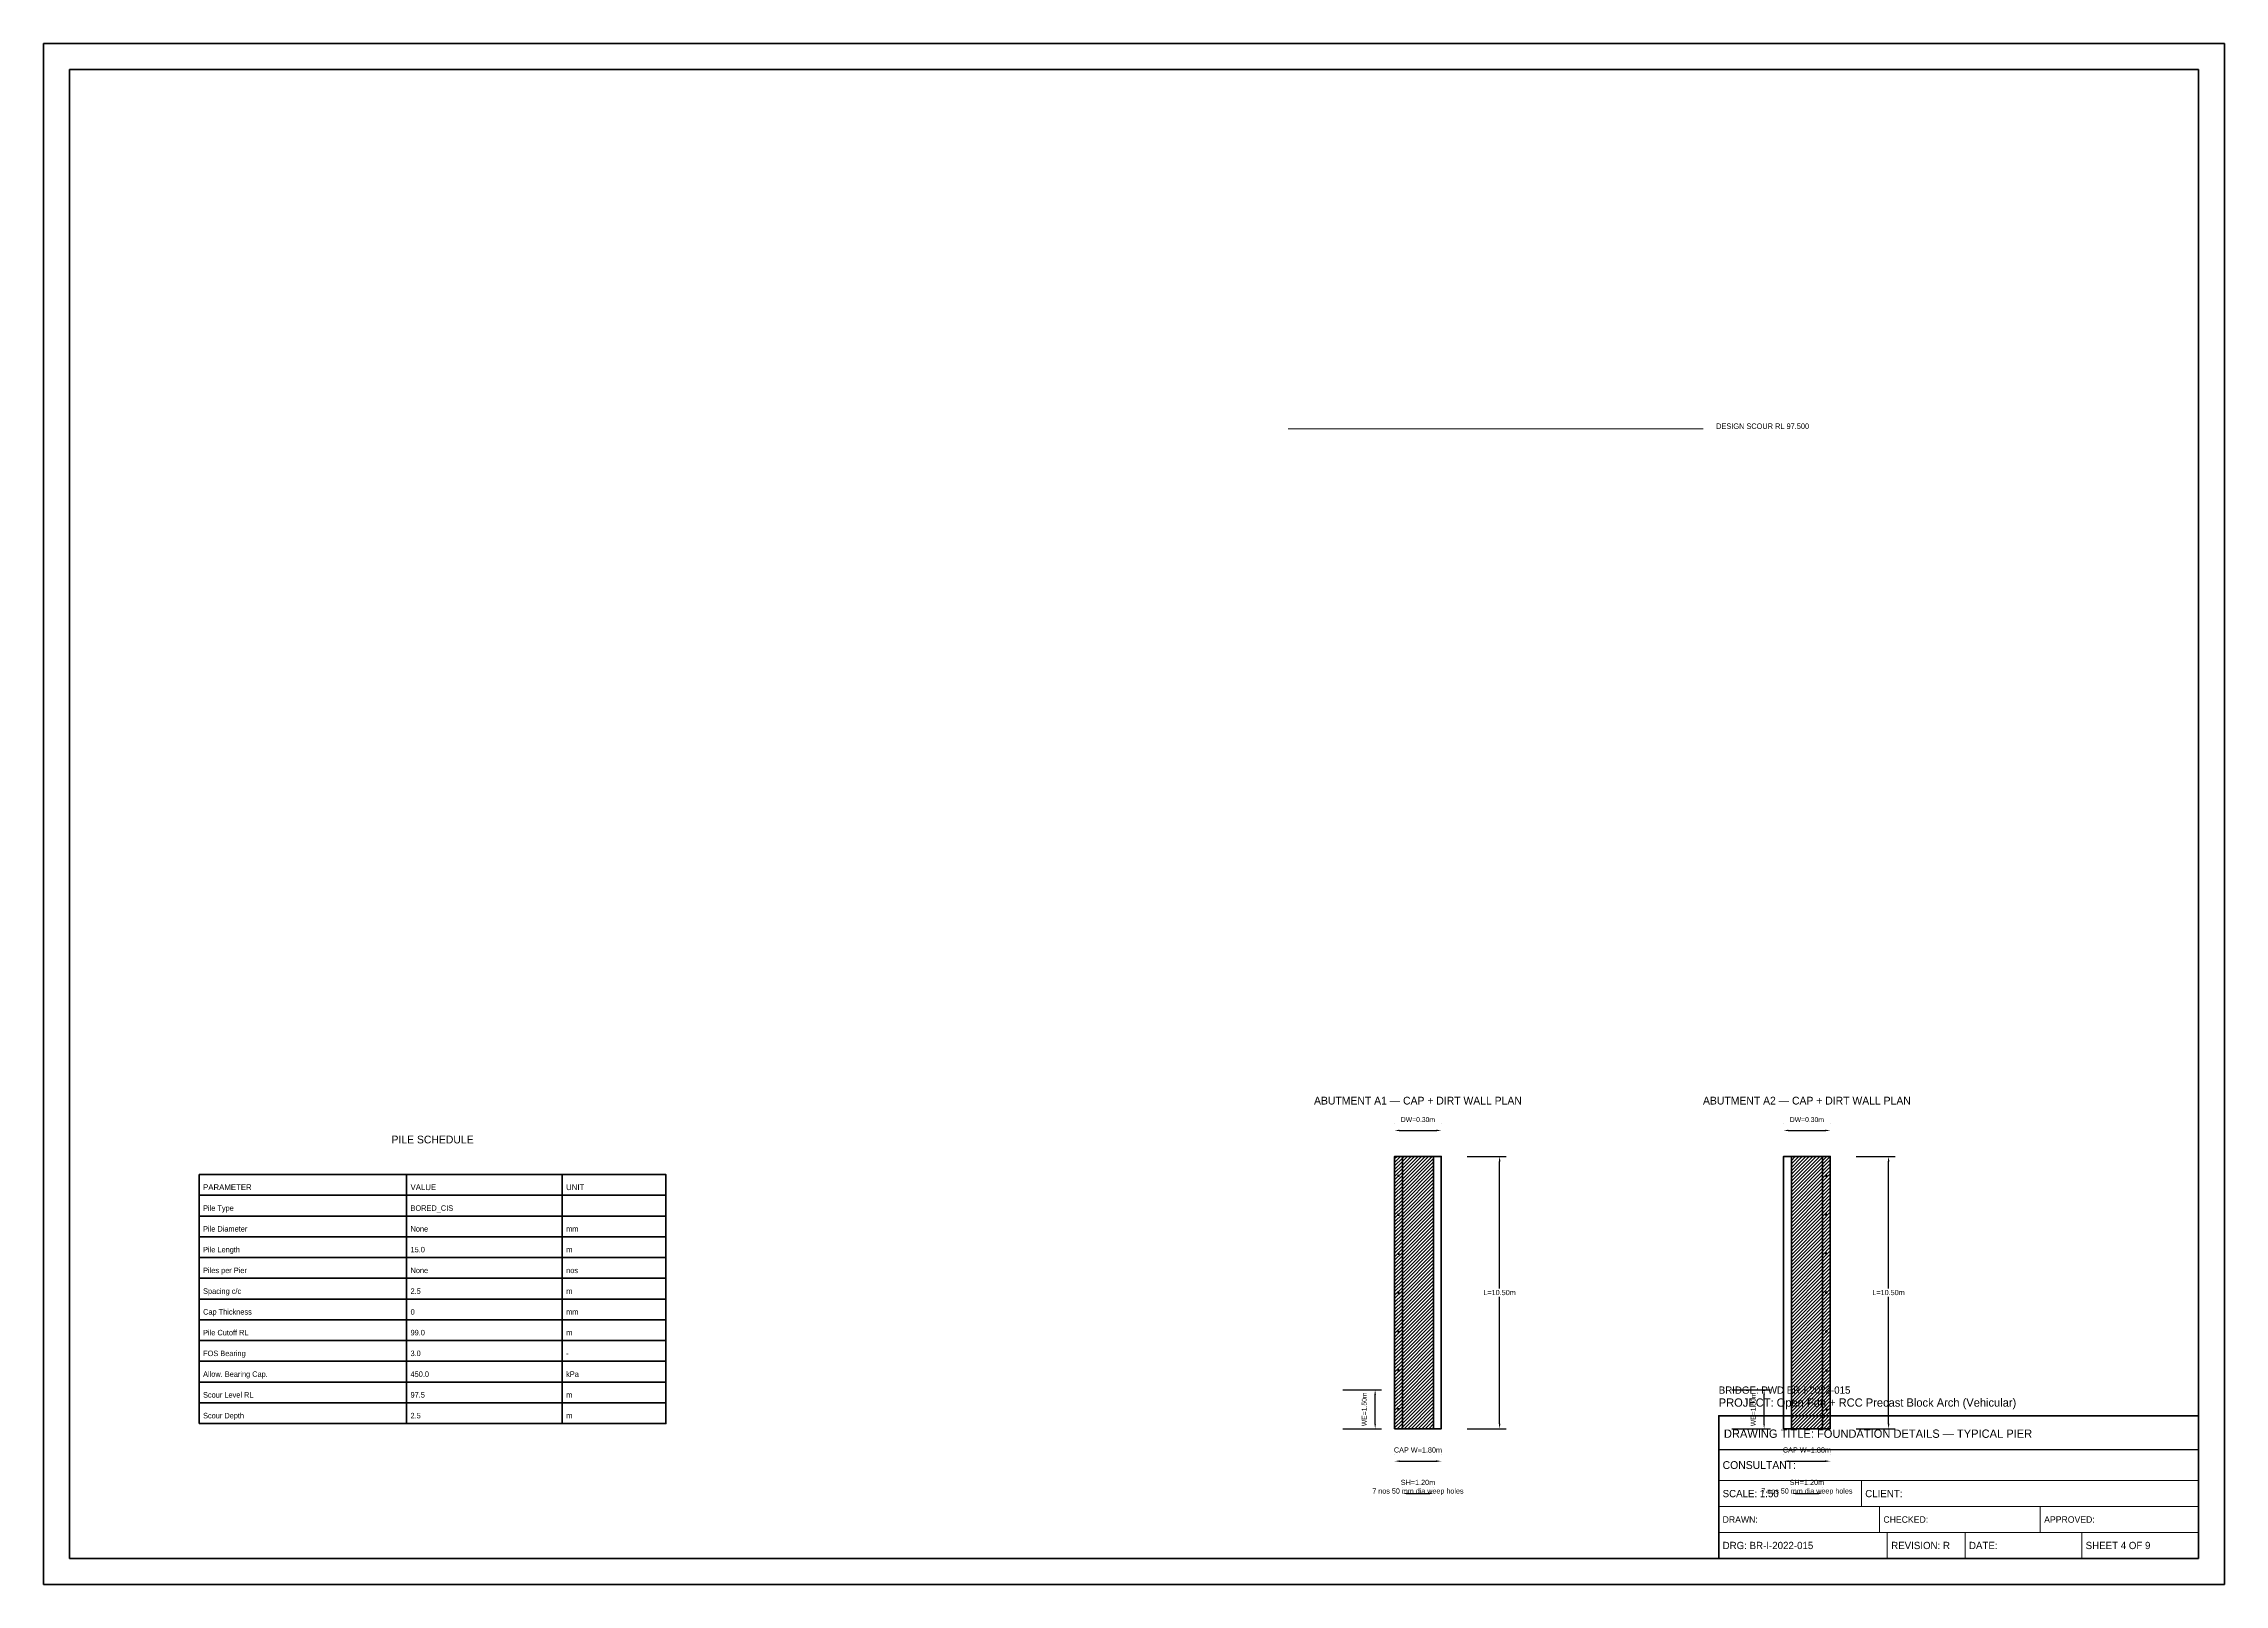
# Model space of a CAD drawing. Header units: metres. Extents: x 0 to 841, y 0 to 594.
import ezdxf
from ezdxf.enums import TextEntityAlignment as Align

# ---------------------------------------------------------------- set-up
doc = ezdxf.new("R2010")
doc.units = ezdxf.units.M
doc.linetypes.add('DASHED2', pattern=[0.25, 0.1875, -0.0625])
for name, color, linetype, lineweight in [('BORDER-INNER', 7, 'Continuous', 35), ('BORDER-OUTER', 7, 'Continuous', 70), ('CIVIL-SCOUR', 1, 'DASHED2', 18), ('DIM-LINEAR', 3, 'Continuous', 18), ('STRUC-HATCHING', 8, 'Continuous', 18), ('SUB-ABUT', 3, 'Continuous', 35), ('SUB-DIRT-WALL', 3, 'Continuous', 35), ('TEXT-GENERAL', 7, 'Continuous', 18), ('TEXT-HEADER', 7, 'Continuous', 25), ('TEXT-SPEC', 7, 'Continuous', 13), ('TEXT-TITLE', 7, 'Continuous', 25), ('TITLEBLK-BOX', 7, 'Continuous', 50), ('TITLEBLK-TEXT', 7, 'Continuous', 18)]:
    doc.layers.add(name, color=color, linetype=linetype, lineweight=lineweight)
doc.styles.add('BRIDGE_STD', font='Arial.ttf')
doc.dimstyles.new('pmb100', dxfattribs={"dimtxt": 2.5, "dimasz": 0.9375, "dimexe": 2.5, "dimexo": 2.5, "dimtad": 0, "dimtih": 1, "dimdec": 0, "dimtxsty": 'BRIDGE_STD', "dimcen": 2.5, "dimazin": 3, "dimtfac": 1, "dimtmove": 0, "dimatfit": 3})

msp = doc.modelspace()

# ---------------------------------------------------------------- hatches: boundary and pattern name
at = {"layer": 'STRUC-HATCHING'}
h = msp.add_hatch(dxfattribs=at)
h.set_pattern_fill('ANSI31', scale=0.3)
h.paths.add_polyline_path([(521, 60), (524, 60), (524, 165), (521, 165)])
h = msp.add_hatch(dxfattribs=at)
h.set_pattern_fill('ANSI31', scale=0.3)
h.paths.add_polyline_path([(524, 60), (536, 60), (536, 165), (524, 165)])
h = msp.add_hatch(dxfattribs=at)
h.set_pattern_fill('ANSI31', scale=0.3)
h.paths.add_polyline_path([(674, 60), (686, 60), (686, 165), (674, 165)])
h = msp.add_hatch(dxfattribs=at)
h.set_pattern_fill('ANSI31', scale=0.3)
h.paths.add_polyline_path([(686, 60), (689, 60), (689, 165), (686, 165)])

# ---------------------------------------------------------------- linework, layer by layer
at = {"layer": 'BORDER-INNER'}
msp.add_lwpolyline([(10, 10), (831, 10), (831, 584), (10, 584), (10, 10)], dxfattribs=at)
at = {"layer": 'BORDER-OUTER'}
msp.add_lwpolyline([(0, 0), (841, 0), (841, 594), (0, 594), (0, 0)], dxfattribs=at)
at = {"layer": 'CIVIL-SCOUR', "color": 1}
msp.add_line((480, 445.45), (640, 445.45), dxfattribs=at)
at = {"layer": 'SUB-ABUT', "lineweight": 40}
for points in [[(521, 60), (539, 60), (539, 165), (521, 165), (521, 60)], [(524, 60), (536, 60), (536, 165), (524, 165), (524, 60)], [(671, 60), (689, 60), (689, 165), (671, 165), (671, 60)], [(674, 60), (686, 60), (686, 165), (674, 165), (674, 60)]]:
    msp.add_lwpolyline(points, dxfattribs=at)
at = {"layer": 'SUB-DIRT-WALL', "lineweight": 40}
for points in [[(521, 60), (524, 60), (524, 165), (521, 165), (521, 60)], [(686, 60), (689, 60), (689, 165), (686, 165), (686, 60)]]:
    msp.add_lwpolyline(points, dxfattribs=at)
at = {"layer": 'SUB-DIRT-WALL', "color": 4}
for centre in [(522.5, 157.5), (687.5, 157.5), (522.5, 142.5), (687.5, 142.5), (522.5, 127.5), (687.5, 127.5), (522.5, 112.5), (687.5, 112.5), (522.5, 97.5), (687.5, 97.5), (522.5, 82.5), (687.5, 82.5), (522.5, 67.5), (687.5, 67.5)]:
    msp.add_circle(centre, 0.25, dxfattribs=at)
at = {"layer": 'TITLEBLK-BOX'}
for points in [[(60, 150), (140, 150), (140, 158), (60, 158), (60, 150)], [(140, 150), (200, 150), (200, 158), (140, 158), (140, 150)], [(200, 150), (240, 150), (240, 158), (200, 158), (200, 150)], [(60, 142), (140, 142), (140, 150), (60, 150), (60, 142)], [(140, 142), (200, 142), (200, 150), (140, 150), (140, 142)], [(200, 142), (240, 142), (240, 150), (200, 150), (200, 142)], [(60, 134), (140, 134), (140, 142), (60, 142), (60, 134)], [(140, 134), (200, 134), (200, 142), (140, 142), (140, 134)], [(200, 134), (240, 134), (240, 142), (200, 142), (200, 134)], [(60, 126), (140, 126), (140, 134), (60, 134), (60, 126)], [(140, 126), (200, 126), (200, 134), (140, 134), (140, 126)], [(200, 126), (240, 126), (240, 134), (200, 134), (200, 126)], [(60, 118), (140, 118), (140, 126), (60, 126), (60, 118)], [(60, 110), (140, 110), (140, 118), (60, 118), (60, 110)], [(140, 118), (200, 118), (200, 126), (140, 126), (140, 118)], [(140, 110), (200, 110), (200, 118), (140, 118), (140, 110)], [(200, 118), (240, 118), (240, 126), (200, 126), (200, 118)], [(200, 110), (240, 110), (240, 118), (200, 118), (200, 110)], [(60, 102), (140, 102), (140, 110), (60, 110), (60, 102)], [(140, 102), (200, 102), (200, 110), (140, 110), (140, 102)], [(200, 102), (240, 102), (240, 110), (200, 110), (200, 102)], [(60, 94), (140, 94), (140, 102), (60, 102), (60, 94)], [(140, 94), (200, 94), (200, 102), (140, 102), (140, 94)], [(200, 94), (240, 94), (240, 102), (200, 102), (200, 94)], [(60, 86), (140, 86), (140, 94), (60, 94), (60, 86)], [(140, 86), (200, 86), (200, 94), (140, 94), (140, 86)], [(200, 86), (240, 86), (240, 94), (200, 94), (200, 86)], [(60, 78), (140, 78), (140, 86), (60, 86), (60, 78)], [(140, 78), (200, 78), (200, 86), (140, 86), (140, 78)], [(200, 78), (240, 78), (240, 86), (200, 86), (200, 78)], [(60, 70), (140, 70), (140, 78), (60, 78), (60, 70)], [(140, 70), (200, 70), (200, 78), (140, 78), (140, 70)], [(200, 70), (240, 70), (240, 78), (200, 78), (200, 70)], [(60, 62), (140, 62), (140, 70), (60, 70), (60, 62)], [(140, 62), (200, 62), (200, 70), (140, 70), (140, 62)], [(200, 62), (240, 62), (240, 70), (200, 70), (200, 62)]]:
    msp.add_lwpolyline(points, dxfattribs=at)
at = {"layer": 'TITLEBLK-BOX', "lineweight": 50}
msp.add_lwpolyline([(646, 10), (831, 10), (831, 65), (646, 65), (646, 10)], dxfattribs=at)
at = {"layer": 'TITLEBLK-BOX', "lineweight": 30}
msp.add_lwpolyline([(646, 52), (831, 52), (831, 65), (646, 65), (646, 52)], dxfattribs=at)
at = {"layer": 'TITLEBLK-BOX', "lineweight": 18}
for points in [[(646, 40), (831, 40), (831, 52), (646, 52), (646, 40)], [(646, 30), (701, 30), (701, 40), (646, 40), (646, 30)], [(701, 30), (831, 30), (831, 40), (701, 40), (701, 30)], [(646, 20), (708, 20), (708, 30), (646, 30), (646, 20)], [(708, 20), (770, 20), (770, 30), (708, 30), (708, 20)], [(770, 20), (831, 20), (831, 30), (770, 30), (770, 20)], [(646, 10), (711, 10), (711, 20), (646, 20), (646, 10)], [(711, 10), (741, 10), (741, 20), (711, 20), (711, 10)], [(741, 10), (786, 10), (786, 20), (741, 20), (741, 10)], [(786, 10), (831, 10), (831, 20), (786, 20), (786, 10)]]:
    msp.add_lwpolyline(points, dxfattribs=at)

# ---------------------------------------------------------------- texts
at = {"layer": 'CIVIL-SCOUR', "color": 1}
msp.add_text('DESIGN SCOUR RL 97.500', height=2.125, dxfattribs=at).set_placement((645, 445.45))
at = {"layer": 'TEXT-GENERAL'}
for s, height, p in [('PARAMETER', 2.25, (61.5, 152)), ('VALUE', 2.25, (141.5, 152)), ('UNIT', 2.25, (201.5, 152)), ('Pile Type', 2.125, (61.5, 144)), ('BORED_CIS', 2.125, (141.5, 144)), ('Pile Diameter', 2.125, (61.5, 136)), ('None', 2.125, (141.5, 136)), ('mm', 2.125, (201.5, 136)), ('Pile Length', 2.125, (61.5, 128)), ('15.0', 2.125, (141.5, 128)), ('m', 2.12, (201.5, 128)), ('Piles per Pier', 2.125, (61.5, 120)), ('None', 2.125, (141.5, 120)), ('nos', 2.125, (201.5, 120)), ('Spacing c/c', 2.125, (61.5, 112)), ('2.5', 2.125, (141.5, 112)), ('m', 2.12, (201.5, 112)), ('Cap Thickness', 2.125, (61.5, 104)), ('0', 2.12, (141.5, 104)), ('mm', 2.125, (201.5, 104)), ('Pile Cutoff RL', 2.125, (61.5, 96)), ('99.0', 2.125, (141.5, 96)), ('m', 2.12, (201.5, 96)), ('FOS Bearing', 2.125, (61.5, 88)), ('3.0', 2.125, (141.5, 88)), ('-', 2.12, (201.5, 88)), ('Allow. Bearing Cap.', 2.125, (61.5, 80)), ('450.0', 2.125, (141.5, 80)), ('kPa', 2.125, (201.5, 80)), ('Scour Level RL', 2.125, (61.5, 72)), ('97.5', 2.125, (141.5, 72)), ('m', 2.12, (201.5, 72)), ('Scour Depth', 2.125, (61.5, 64)), ('2.5', 2.125, (141.5, 64)), ('m', 2.12, (201.5, 64))]:
    msp.add_text(s, height=height, dxfattribs=at).set_placement(p)
at = {"layer": 'TEXT-HEADER'}
for s, p in [('ABUTMENT A1 — CAP + DIRT WALL PLAN', (530, 185)), ('ABUTMENT A2 — CAP + DIRT WALL PLAN', (680, 185)), ('PILE SCHEDULE', (150, 170))]:
    msp.add_text(s, height=3, dxfattribs=at).set_placement(p, align=Align.CENTER)
at = {"layer": 'TEXT-SPEC'}
for p in [(530, 35), (680, 35)]:
    msp.add_text('7 nos 50 mm dia weep holes', height=2, dxfattribs=at).set_placement(p, align=Align.CENTER)
at = {"layer": 'TEXT-TITLE'}
for s, p in [('PROJECT: Open Fdn + RCC Precast Block Arch (Vehicular)', (646, 68.5)), ('DRAWING TITLE: FOUNDATION DETAILS — TYPICAL PIER', (648, 56.5))]:
    msp.add_text(s, height=3.2, dxfattribs=at).set_placement(p)
at = {"layer": 'TITLEBLK-TEXT'}
for s, height, p in [('BRIDGE: PWD BR-I-2022-015', 2.8, (646, 73.5)), ('CONSULTANT: ', 3, (647.5, 44.5)), ('SCALE: 1:50', 2.8, (647.5, 33.6)), ('CLIENT: ', 2.8, (702.5, 33.6)), ('DRAWN: ', 2.5, (647.5, 23.75)), ('CHECKED: ', 2.5, (709.5, 23.75)), ('APPROVED: ', 2.5, (771.5, 23.75)), ('DRG: BR-I-2022-015', 2.8, (647.5, 13.6)), ('REVISION: R', 2.8, (712.5, 13.6)), ('DATE: ', 2.8, (742.5, 13.6)), ('SHEET 4 OF 9', 2.8, (787.5, 13.6))]:
    msp.add_text(s, height=height, dxfattribs=at).set_placement(p)

# ---------------------------------------------------------------- dimensions: what is measured, and where the dimension line sits
at = {"layer": 'DIM-LINEAR'}
for base, p1, p2, text, override in [((521, 175), (521, 175), (539, 175), 'DW=0.30m', {"dimtxt": 1.875, "dimasz": 1.875, "dimgap": 0.75, "dimclrt": 3}), ((671, 175), (671, 175), (689, 175), 'DW=0.30m', {"dimtxt": 1.875, "dimasz": 1.875, "dimgap": 0.75, "dimclrt": 3}), ((521, 47.5), (521, 47.5), (539, 47.5), 'CAP W=1.80m', {"dimtxt": 2, "dimasz": 2, "dimgap": 0.8, "dimclrt": 3}), ((671, 47.5), (671, 47.5), (689, 47.5), 'CAP W=1.80m', {"dimtxt": 2, "dimasz": 2, "dimgap": 0.8, "dimclrt": 3}), ((524, 35), (524, 35), (536, 35), 'SH=1.20m', {"dimtxt": 2, "dimasz": 2, "dimgap": 0.8, "dimclrt": 3}), ((674, 35), (674, 35), (686, 35), 'SH=1.20m', {"dimtxt": 2, "dimasz": 2, "dimgap": 0.8, "dimclrt": 3})]:
    msp.add_linear_dim(base=base, p1=p1, p2=p2, text=text, dimstyle='pmb100', override=override, dxfattribs=at).render()
for base, p1, p2, text, override in [((561.5, 60), (546.5, 60), (546.5, 165), 'L=10.50m', {"dimtxt": 2, "dimasz": 2, "dimgap": 0.8, "dimclrt": 3}), ((711.5, 60), (696.5, 60), (696.5, 165), 'L=10.50m', {"dimtxt": 2, "dimasz": 2, "dimgap": 0.8, "dimclrt": 3}), ((513.5, 60), (498.5, 60), (498.5, 75), 'WE=1.50m', {"dimtxt": 1.875, "dimasz": 1.875, "dimgap": 0.75, "dimclrt": 3}), ((663.5, 60), (648.5, 60), (648.5, 75), 'WE=1.50m', {"dimtxt": 1.875, "dimasz": 1.875, "dimgap": 0.75, "dimclrt": 3})]:
    msp.add_linear_dim(base=base, p1=p1, p2=p2, angle=90, text=text, dimstyle='pmb100', override=override, dxfattribs=at).render()

doc.saveas('drawing.dxf')
